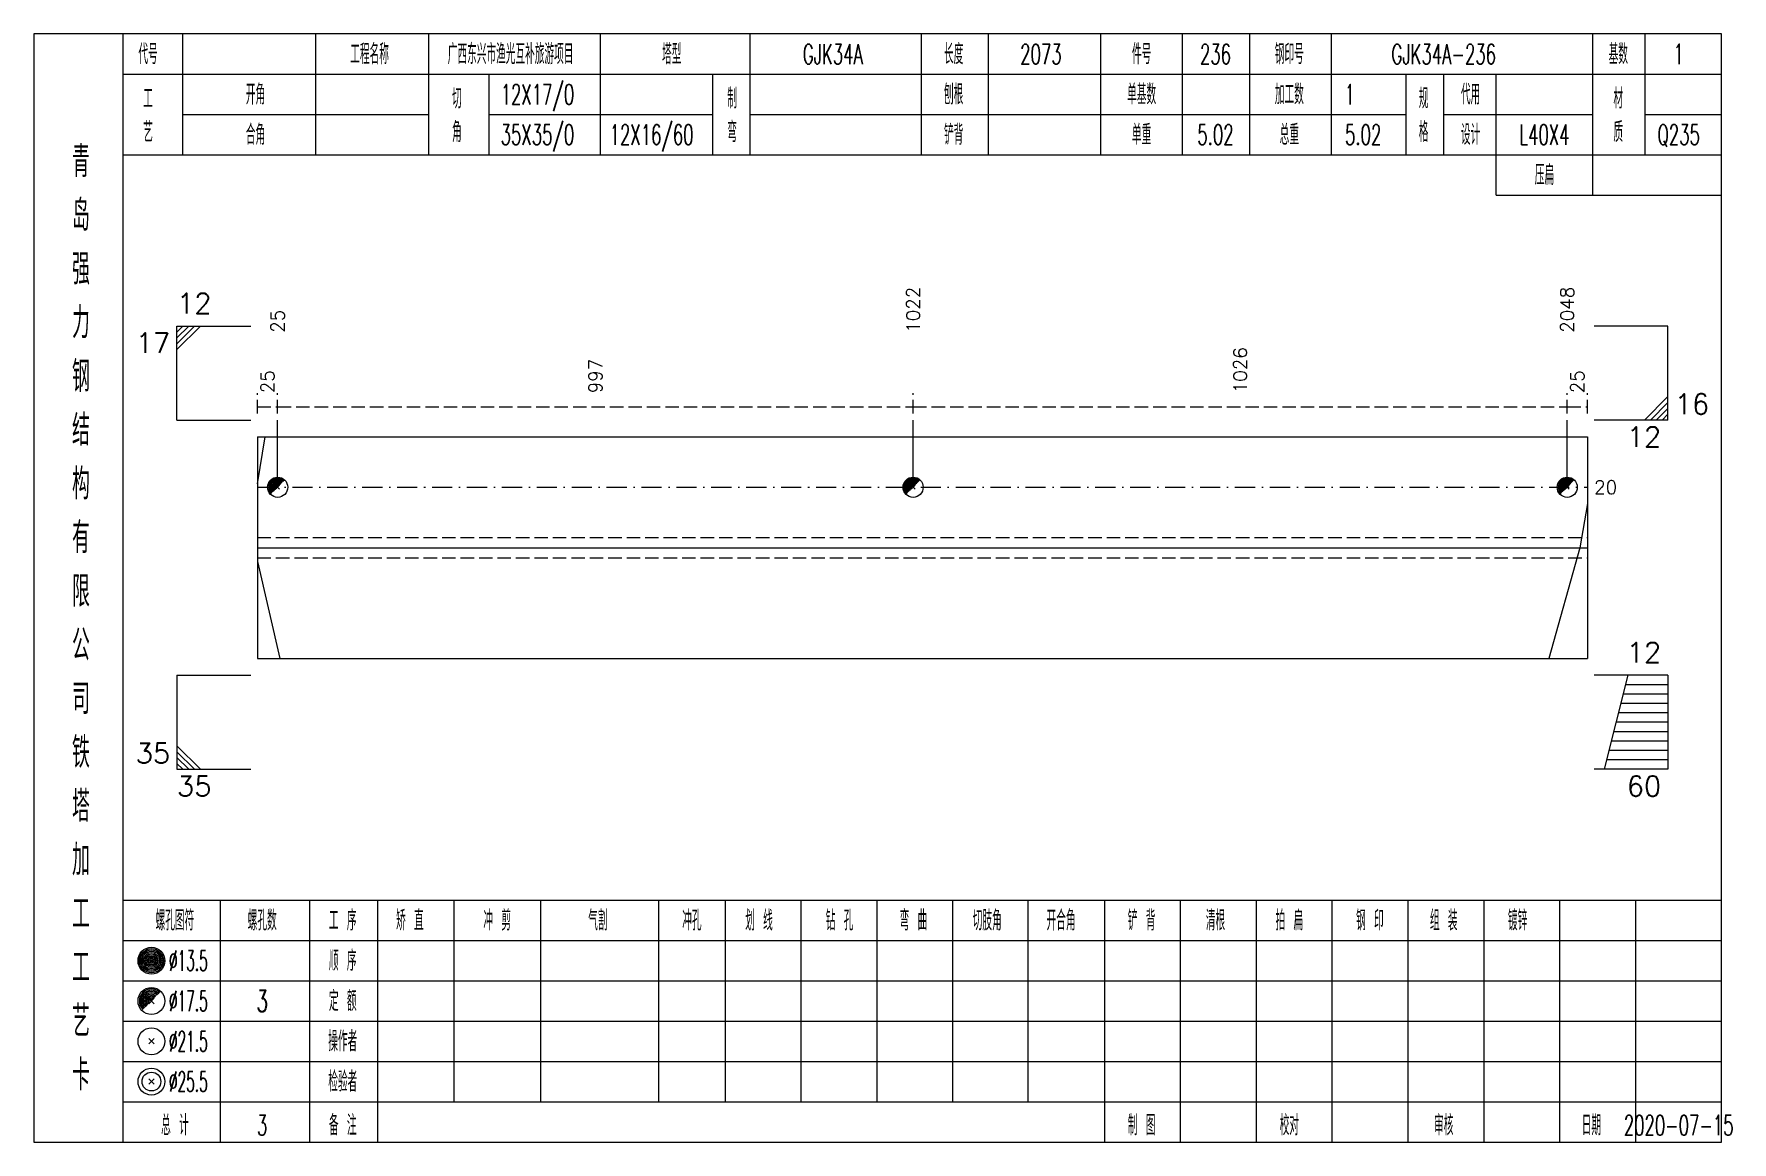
# Model space of a CAD drawing. Extents: x 0 to 2606, y -377 to 6479.
# Drawn here: x 2091.2 to 2344.1, y 5950 to 6115 of the extents above; entities that cross this region are included whole.
import ezdxf
from ezdxf.enums import TextEntityAlignment as Align

# ---------------------------------------------------------------- set-up
doc = ezdxf.new("R2010")
doc.units = 0
doc.header["$MEASUREMENT"] = 0
doc.linetypes.add('一点画线', pattern=[5.2, 3, -1, 0.2, -1])
doc.linetypes.add('虚线', pattern=[2.75, 2, -0.75])
doc.layers.get('0').update_dxf_attribs({"linetype": 'CONTINUOUS', "lineweight": 25})
doc.layers.add('1', color=7, linetype='CONTINUOUS', lineweight=25)
doc.layers.add('4', color=7, linetype='CONTINUOUS', lineweight=25)
doc.styles.get("Standard").update_dxf_attribs({"font": 'simplex.shx', "width": 0.7, "height": 3, "bigfont": 'gbhzfs.shx'})

msp = doc.modelspace()

# ---------------------------------------------------------------- texts
at = {"color": 7, "linetype": 'Continuous', "lineweight": 13}
for s, p in [('12', (2112.5, 6072.5)), ('16', (2335.6, 6057.5))]:
    msp.add_text(s, height=3, dxfattribs=at).set_placement(p, align=Align.BOTTOM_LEFT)
for s, p in [('1022', (2222.16, 6070.5)), ('2048', (2319.6, 6070.5)), ('25', (2127.5, 6070.5))]:
    msp.add_text(s, height=2, rotation=90, dxfattribs=at).set_placement(p, align=Align.MIDDLE_LEFT)
for s, p in [('17', (2111.5, 6070.5)), ('12', (2333.6, 6056.5)), ('60', (2333.6, 6004.5))]:
    msp.add_text(s, height=3, dxfattribs=at).set_placement(p, align=Align.TOP_RIGHT)
at = {"color": 8, "linetype": 'Continuous', "lineweight": 9}
for s, p in [('997', (2174.83, 6061.5)), ('1026', (2270.88, 6061.5)), ('25', (2126, 6061.5)), ('25', (2321.1, 6061.5))]:
    msp.add_text(s, height=2, rotation=90, dxfattribs=at).set_placement(p, align=Align.MIDDLE_LEFT)
at = {"color": 7, "linetype": 'Continuous', "lineweight": 13}
msp.add_text('20', height=2, dxfattribs=at).set_placement((2323.6, 6047.5), align=Align.MIDDLE_LEFT)
for s, p in [('12', (2333.6, 6020.5)), ('35', (2111.5, 6005.5))]:
    msp.add_text(s, height=3, dxfattribs=at).set_placement(p, align=Align.BOTTOM_RIGHT)
msp.add_text('35', height=3, dxfattribs=at).set_placement((2112.5, 6004.5), align=Align.TOP_LEFT)
at = {"layer": '4', "color": 1, "linetype": 'Continuous', "lineweight": 13}
for s, height, width, p in [('代号', 3, 0.6, (2108.2, 6112)), ('工程名称', 3, 0.6, (2141.2, 6112)), ('广西东兴市渔光互补旅游项目', 3, 0.6, (2162.2, 6112)), ('塔型', 3, 0.6, (2186.2, 6112)), ('长度', 3, 0.6, (2228.2, 6112)), ('件号', 3, 0.6, (2256.2, 6112)), ('钢印号', 3, 0.6, (2278.2, 6112)), ('基数', 3, 0.6, (2327.2, 6112)), ('GJK34A', 3, 0.6, (2210.2, 6112)), ('2073', 3, 0.6, (2241.2, 6112)), ('236', 3, 0.6, (2267.2, 6112)), ('GJK34A-236', 3, 0.6, (2301.2, 6112)), ('1', 3, 0.6, (2336.2, 6112)), ('工', 3, 0.6, (2108.2, 6105.4)), ('开角', 3, 0.6, (2124.2, 6106)), ('切', 3, 0.6, (2154.2, 6105.4)), ('12X17/0', 3, 0.6, (2166.2, 6106)), ('制', 3, 0.6, (2195.2, 6105.4)), ('刨根', 3, 0.6, (2228.2, 6106)), ('单基数', 3, 0.6, (2256.2, 6106)), ('加工数', 3, 0.6, (2278.2, 6106)), ('1', 3, 0.6, (2287.2, 6106)), ('规', 3, 0.6, (2298.2, 6105.4)), ('代用', 3, 0.6, (2305.2, 6106)), ('材', 3, 0.6, (2327.2, 6105.4)), ('艺', 3, 0.6, (2108.2, 6100.4)), ('合角', 3, 0.6, (2124.2, 6100)), ('角', 3, 0.6, (2154.2, 6100.4)), ('35X35/0', 3, 0.6, (2166.2, 6100)), ('12X16/60', 3, 0.6, (2183.2, 6100)), ('弯', 3, 0.6, (2195.2, 6100.4)), ('铲背', 3, 0.6, (2228.2, 6100)), ('单重', 3, 0.6, (2256.2, 6100)), ('5.02', 3, 0.6, (2267.2, 6100)), ('总重', 3, 0.6, (2278.2, 6100)), ('5.02', 3, 0.6, (2289.2, 6100)), ('格', 3, 0.6, (2298.2, 6100.4)), ('设计', 3, 0.6, (2305.2, 6100)), ('L40X4', 3, 0.6, (2316.2, 6100)), ('质', 3, 0.6, (2327.2, 6100.4)), ('Q235', 3, 0.6, (2336.2, 6100)), ('青', 4.6, 0.8, (2098.2, 6096)), ('压扁', 3, 0.6, (2316.2, 6094)), ('岛', 4.6, 0.8, (2098.2, 6088)), ('强', 4.6, 0.8, (2098.2, 6080)), ('力', 4.6, 0.8, (2098.2, 6072)), ('钢', 4.6, 0.8, (2098.2, 6064)), ('结', 4.6, 0.8, (2098.2, 6056)), ('构', 4.6, 0.8, (2098.2, 6048)), ('有', 4.6, 0.8, (2098.2, 6040)), ('限', 4.6, 0.8, (2098.2, 6032)), ('公', 4.6, 0.8, (2098.2, 6024)), ('司', 4.6, 0.8, (2098.2, 6016)), ('铁', 4.6, 0.8, (2098.2, 6008)), ('塔', 4.6, 0.8, (2098.2, 6000)), ('加', 4.6, 0.8, (2098.2, 5992)), ('工', 4.6, 0.8, (2098.2, 5984)), ('螺孔图符', 3, 0.6, (2112.2, 5983)), ('螺孔数', 3, 0.6, (2125.2, 5983)), ('工 序', 3, 0.6, (2137.2, 5983)), ('矫 直', 3, 0.6, (2147.2, 5983)), ('冲 剪', 3, 0.6, (2160.2, 5983)), ('气割', 3, 0.6, (2175.2, 5983)), ('冲孔', 3, 0.6, (2189.2, 5983)), ('划 线', 3, 0.6, (2199.2, 5983)), ('钻 孔', 3, 0.6, (2211.2, 5983)), ('弯 曲', 3, 0.6, (2222.2, 5983)), ('切肢角', 3, 0.6, (2233.2, 5983)), ('开合角', 3, 0.6, (2244.2, 5983)), ('铲 背', 3, 0.6, (2256.2, 5983)), ('清根', 3, 0.6, (2267.2, 5983)), ('拍 扁', 3, 0.6, (2278.2, 5983)), ('钢 印', 3, 0.6, (2290.2, 5983)), ('组 装', 3, 0.6, (2301.2, 5983)), ('镀锌', 3, 0.6, (2312.2, 5983)), ('工', 4.6, 0.8, (2098.2, 5976)), ('%%C13.5', 3, 0.5, (2114.2, 5977)), ('顺 序', 3, 0.6, (2137.2, 5977)), ('%%C17.5', 3, 0.5, (2114.2, 5971)), ('3', 3.2, 0.6, (2125.2, 5971)), ('定 额', 3, 0.6, (2137.2, 5971)), ('艺', 4.6, 0.8, (2098.2, 5968)), ('%%C21.5', 3, 0.5, (2114.2, 5965)), ('操作者', 3, 0.6, (2137.2, 5965)), ('卡', 4.6, 0.8, (2098.2, 5960)), ('%%C25.5', 3, 0.5, (2114.2, 5959)), ('检验者', 3, 0.6, (2137.2, 5959)), ('总 计', 3, 0.6, (2112.2, 5952.5)), ('3', 3, 0.6, (2125.2, 5952.5)), ('备 注', 3, 0.6, (2137.2, 5952.5)), ('制 图', 3, 0.6, (2256.2, 5952.5)), ('校对', 3, 0.6, (2278.2, 5952.5)), ('审核', 3, 0.6, (2301.2, 5952.5)), ('日期', 3, 0.6, (2323.2, 5952.5)), ('2020-07-15', 3, 0.6, (2336.2, 5952.5))]:
    msp.add_text(s, height=height, dxfattribs=dict(at, width=width)).set_placement(p, align=Align.MIDDLE_CENTER)

# ---------------------------------------------------------------- linework, layer by layer
at = {"color": 7, "linetype": 'Continuous', "lineweight": 13}
for p, q in [((2112.5, 6071.5), (2123.5, 6071.5)), ((2112.5, 6057.5), (2112.5, 6071.5)), ((2113.38, 6071.5), (2112.5, 6070.62)), ((2114.25, 6071.5), (2112.5, 6069.75)), ((2115.12, 6071.5), (2112.5, 6068.88)), ((2116, 6071.5), (2112.5, 6068)), ((2334.6, 6071.5), (2323.6, 6071.5)), ((2334.6, 6057.5), (2334.6, 6071.5)), ((2331.1, 6057.5), (2334.6, 6061)), ((2331.98, 6057.5), (2334.6, 6060.12)), ((2332.85, 6057.5), (2334.6, 6059.25)), ((2333.73, 6057.5), (2334.6, 6058.38)), ((2112.5, 6057.5), (2123.5, 6057.5)), ((2127.5, 6047.5), (2127.5, 6057.5)), ((2222.16, 6047.5), (2222.16, 6057.5)), ((2319.6, 6047.5), (2319.6, 6057.5)), ((2334.6, 6057.5), (2323.6, 6057.5)), ((2124.5, 6047.99), (2125.65, 6055)), ((2322.6, 6045.1), (2321.45, 6038.5)), ((2321.45, 6038.5), (2316.87, 6022)), ((2124.5, 6036.44), (2127.84, 6022)), ((2112.5, 6019.5), (2123.5, 6019.5)), ((2112.5, 6019.5), (2112.5, 6005.5)), ((2334.6, 6019.5), (2323.6, 6019.5)), ((2328.6, 6019.5), (2325.1, 6005.5)), ((2334.6, 6018.1), (2328.25, 6018.1)), ((2334.6, 6019.5), (2334.6, 6005.5)), ((2334.6, 6015.3), (2327.55, 6015.3)), ((2334.6, 6016.7), (2327.9, 6016.7)), ((2334.6, 6013.9), (2327.2, 6013.9)), ((2334.6, 6011.1), (2326.5, 6011.1)), ((2334.6, 6012.5), (2326.85, 6012.5)), ((2116, 6005.5), (2112.5, 6009)), ((2115.12, 6005.5), (2112.5, 6008.12)), ((2334.6, 6008.3), (2325.8, 6008.3)), ((2334.6, 6009.7), (2326.15, 6009.7)), ((2114.25, 6005.5), (2112.5, 6007.25)), ((2113.38, 6005.5), (2112.5, 6006.38)), ((2112.5, 6005.5), (2123.5, 6005.5)), ((2334.6, 6005.5), (2323.6, 6005.5)), ((2334.6, 6006.9), (2325.45, 6006.9))]:
    msp.add_line(p, q, dxfattribs=at)
at = {"color": 8, "linetype": '虚线', "lineweight": 9}
for p, q in [((2124.5, 6058.5), (2124.5, 6061.5)), ((2127.5, 6058.5), (2127.5, 6061.5)), ((2127.5, 6058.5), (2127.5, 6061.5)), ((2222.16, 6058.5), (2222.16, 6061.5)), ((2222.16, 6058.5), (2222.16, 6061.5)), ((2319.6, 6058.5), (2319.6, 6061.5)), ((2319.6, 6058.5), (2319.6, 6061.5)), ((2322.6, 6058.5), (2322.6, 6061.5)), ((2124.5, 6059.5), (2127.5, 6059.5)), ((2127.5, 6059.5), (2222.16, 6059.5)), ((2222.16, 6059.5), (2319.6, 6059.5)), ((2319.6, 6059.5), (2322.6, 6059.5))]:
    msp.add_line(p, q, dxfattribs=at)
at = {"color": 7, "linetype": 'Continuous', "lineweight": 18}
for p, q in [((2124.5, 6055), (2124.5, 6022)), ((2124.5, 6055), (2322.6, 6055)), ((2322.6, 6055), (2322.6, 6022)), ((2124.5, 6038.5), (2322.6, 6038.5))]:
    msp.add_line(p, q, dxfattribs=at)
at = {"color": 3, "linetype": '一点画线', "lineweight": 13}
msp.add_line((2124.5, 6047.5), (2322.6, 6047.5), dxfattribs=at)
at = {"color": 7, "linetype": 'Continuous', "lineweight": 0}
for p, q in [((2127.2, 6047.2), (2127.8, 6047.8)), ((2127.2, 6047.8), (2127.8, 6047.2)), ((2221.86, 6047.2), (2222.46, 6047.8)), ((2221.86, 6047.8), (2222.46, 6047.2)), ((2319.3, 6047.2), (2319.9, 6047.8)), ((2319.3, 6047.8), (2319.9, 6047.2))]:
    msp.add_line(p, q, dxfattribs=at)
at = {"color": 1, "linetype": '虚线', "lineweight": 18}
for p, q in [((2124.5, 6040), (2322.6, 6040)), ((2124.5, 6037), (2322.6, 6037))]:
    msp.add_line(p, q, dxfattribs=at)
at = {"color": 7, "linetype": 'Continuous', "lineweight": 13}
for centre in [(2127.5, 6047.5), (2222.16, 6047.5), (2319.6, 6047.5)]:
    msp.add_circle(centre, 1.5, dxfattribs=at)
for centre, radius in [((2127.5, 6047.5), 1.35), ((2127.5, 6047.5), 1.2), ((2127.5, 6047.5), 1.05), ((2127.5, 6047.5), 0.9), ((2127.5, 6047.5), 0.75), ((2127.5, 6047.5), 0.6), ((2127.5, 6047.5), 0.45), ((2222.16, 6047.5), 1.35), ((2222.16, 6047.5), 1.2), ((2222.16, 6047.5), 1.05), ((2222.16, 6047.5), 0.9), ((2222.16, 6047.5), 0.75), ((2222.16, 6047.5), 0.6), ((2222.16, 6047.5), 0.45), ((2319.6, 6047.5), 1.35), ((2319.6, 6047.5), 1.2), ((2319.6, 6047.5), 1.05), ((2319.6, 6047.5), 0.9), ((2319.6, 6047.5), 0.75), ((2319.6, 6047.5), 0.6), ((2319.6, 6047.5), 0.45), ((2127.5, 6047.5), 0.3), ((2127.5, 6047.5), 0.15), ((2222.16, 6047.5), 0.3), ((2222.16, 6047.5), 0.15), ((2319.6, 6047.5), 0.3), ((2319.6, 6047.5), 0.15)]:
    msp.add_arc(centre, radius, 45, 225, dxfattribs=at)
at = {"layer": '1', "color": 7, "linetype": 'Continuous', "lineweight": 18}
msp.add_line((2124.5, 6022), (2322.6, 6022), dxfattribs=at)
at = {"layer": '4', "color": 1, "linetype": 'Continuous', "lineweight": 18}
for p, q in [((2104.5, 5950), (2104.5, 6115)), ((2113.4, 6097), (2113.4, 6115)), ((2133.2, 6097), (2133.2, 6115)), ((2150, 6097), (2150, 6115)), ((2175.6, 6097), (2175.6, 6115)), ((2197.9, 6097), (2197.9, 6115)), ((2223.4, 6097), (2223.4, 6115)), ((2233.4, 6097), (2233.4, 6115)), ((2250.1, 6097), (2250.1, 6115)), ((2262.3, 6097), (2262.3, 6115)), ((2272.3, 6097), (2272.3, 6115)), ((2284.5, 6097), (2284.5, 6115)), ((2323.4, 6091), (2323.4, 6115)), ((2331.2, 6097), (2331.2, 6115)), ((2104.5, 6109), (2342.6, 6109)), ((2159, 6097), (2159, 6109)), ((2192.3, 6097), (2192.3, 6109)), ((2295.6, 6097), (2295.6, 6109)), ((2301.2, 6097), (2301.2, 6109)), ((2309, 6091), (2309, 6109)), ((2113.4, 6103), (2150, 6103)), ((2159, 6103), (2192.3, 6103)), ((2197.9, 6103), (2295.6, 6103)), ((2301.2, 6103), (2323.4, 6103)), ((2331.2, 6103), (2342.6, 6103)), ((2104.5, 6097), (2342.6, 6097)), ((2309, 6091), (2342.6, 6091)), ((2104.5, 5986), (2342.6, 5986)), ((2119, 5950), (2119, 5986)), ((2132.3, 5950), (2132.3, 5986)), ((2142.4, 5950), (2142.4, 5986)), ((2153.8, 5956), (2153.8, 5986)), ((2166.7, 5956), (2166.7, 5986)), ((2184.3, 5956), (2184.3, 5986)), ((2194.2, 5956), (2194.2, 5986)), ((2205.5, 5956), (2205.5, 5986)), ((2216.8, 5956), (2216.8, 5986)), ((2228.1, 5956), (2228.1, 5986)), ((2239.3, 5956), (2239.3, 5986)), ((2250.7, 5956), (2250.7, 5986)), ((2262, 5956), (2262, 5986)), ((2273.3, 5956), (2273.3, 5986)), ((2284.6, 5956), (2284.6, 5986)), ((2295.9, 5956), (2295.9, 5986)), ((2307.2, 5956), (2307.2, 5986)), ((2318.5, 5956), (2318.5, 5986)), ((2329.8, 5956), (2329.8, 5986)), ((2104.5, 5980), (2342.6, 5980)), ((2104.5, 5974), (2342.6, 5974)), ((2104.5, 5968), (2342.6, 5968)), ((2104.5, 5962), (2342.6, 5962)), ((2104.5, 5956), (2342.6, 5956)), ((2250.7, 5950), (2250.7, 5956)), ((2262, 5950), (2262, 5956)), ((2273.3, 5950), (2273.3, 5956)), ((2284.6, 5950), (2284.6, 5956)), ((2295.9, 5950), (2295.9, 5956)), ((2307.2, 5950), (2307.2, 5956)), ((2318.5, 5950), (2318.5, 5956)), ((2329.8, 5950), (2329.8, 5956))]:
    msp.add_line(p, q, dxfattribs=at)
at = {"layer": '4', "color": 7, "linetype": 'Continuous', "lineweight": 13}
for p, q in [((2108.5, 5976.8), (2108.9, 5977.2)), ((2108.9, 5976.8), (2108.5, 5977.2)), ((2108.3, 5964.6), (2109.1, 5965.4)), ((2109.1, 5964.6), (2108.3, 5965.4)), ((2108.3, 5958.6), (2109.1, 5959.4)), ((2109.1, 5958.6), (2108.3, 5959.4))]:
    msp.add_line(p, q, dxfattribs=at)
at = {"layer": '4', "color": 7, "linetype": 'Continuous', "lineweight": 0}
for p, q in [((2108.3, 5970.6), (2109.1, 5971.4)), ((2108.3, 5971.4), (2109.1, 5970.6))]:
    msp.add_line(p, q, dxfattribs=at)
at = {"layer": '4', "color": 1, "linetype": 'Continuous', "lineweight": 18}
msp.add_lwpolyline([(2091.2, 6115), (2091.2, 5950), (2342.6, 5950), (2342.6, 6115)], close=True, dxfattribs=at)
at = {"layer": '4', "color": 7, "linetype": 'Continuous', "lineweight": 13}
for centre, radius in [((2108.7, 5977), 2), ((2108.7, 5977), 1.8), ((2108.7, 5977), 1.6), ((2108.7, 5977), 1.4), ((2108.7, 5977), 1.2), ((2108.7, 5977), 1), ((2108.7, 5977), 0.8), ((2108.7, 5977), 0.6), ((2108.7, 5977), 0.4), ((2108.7, 5977), 0.2), ((2108.7, 5971), 2), ((2108.7, 5965), 2), ((2108.7, 5959), 2), ((2108.7, 5959), 1.4)]:
    msp.add_circle(centre, radius, dxfattribs=at)
for radius in [1.8, 1.6, 1.4, 1.2, 1, 0.8, 0.6, 0.4, 0.2]:
    msp.add_arc((2108.7, 5971), radius, 45, 225, dxfattribs=at)

msp.set_redraw_order([(e.dxf.handle, doc.entitydb.next_handle()) for e in msp.query("TEXT MTEXT ATTDEF DIMENSION ARC_DIMENSION")])  # texts and dimensions are drawn at this point

doc.saveas('drawing.dxf')
